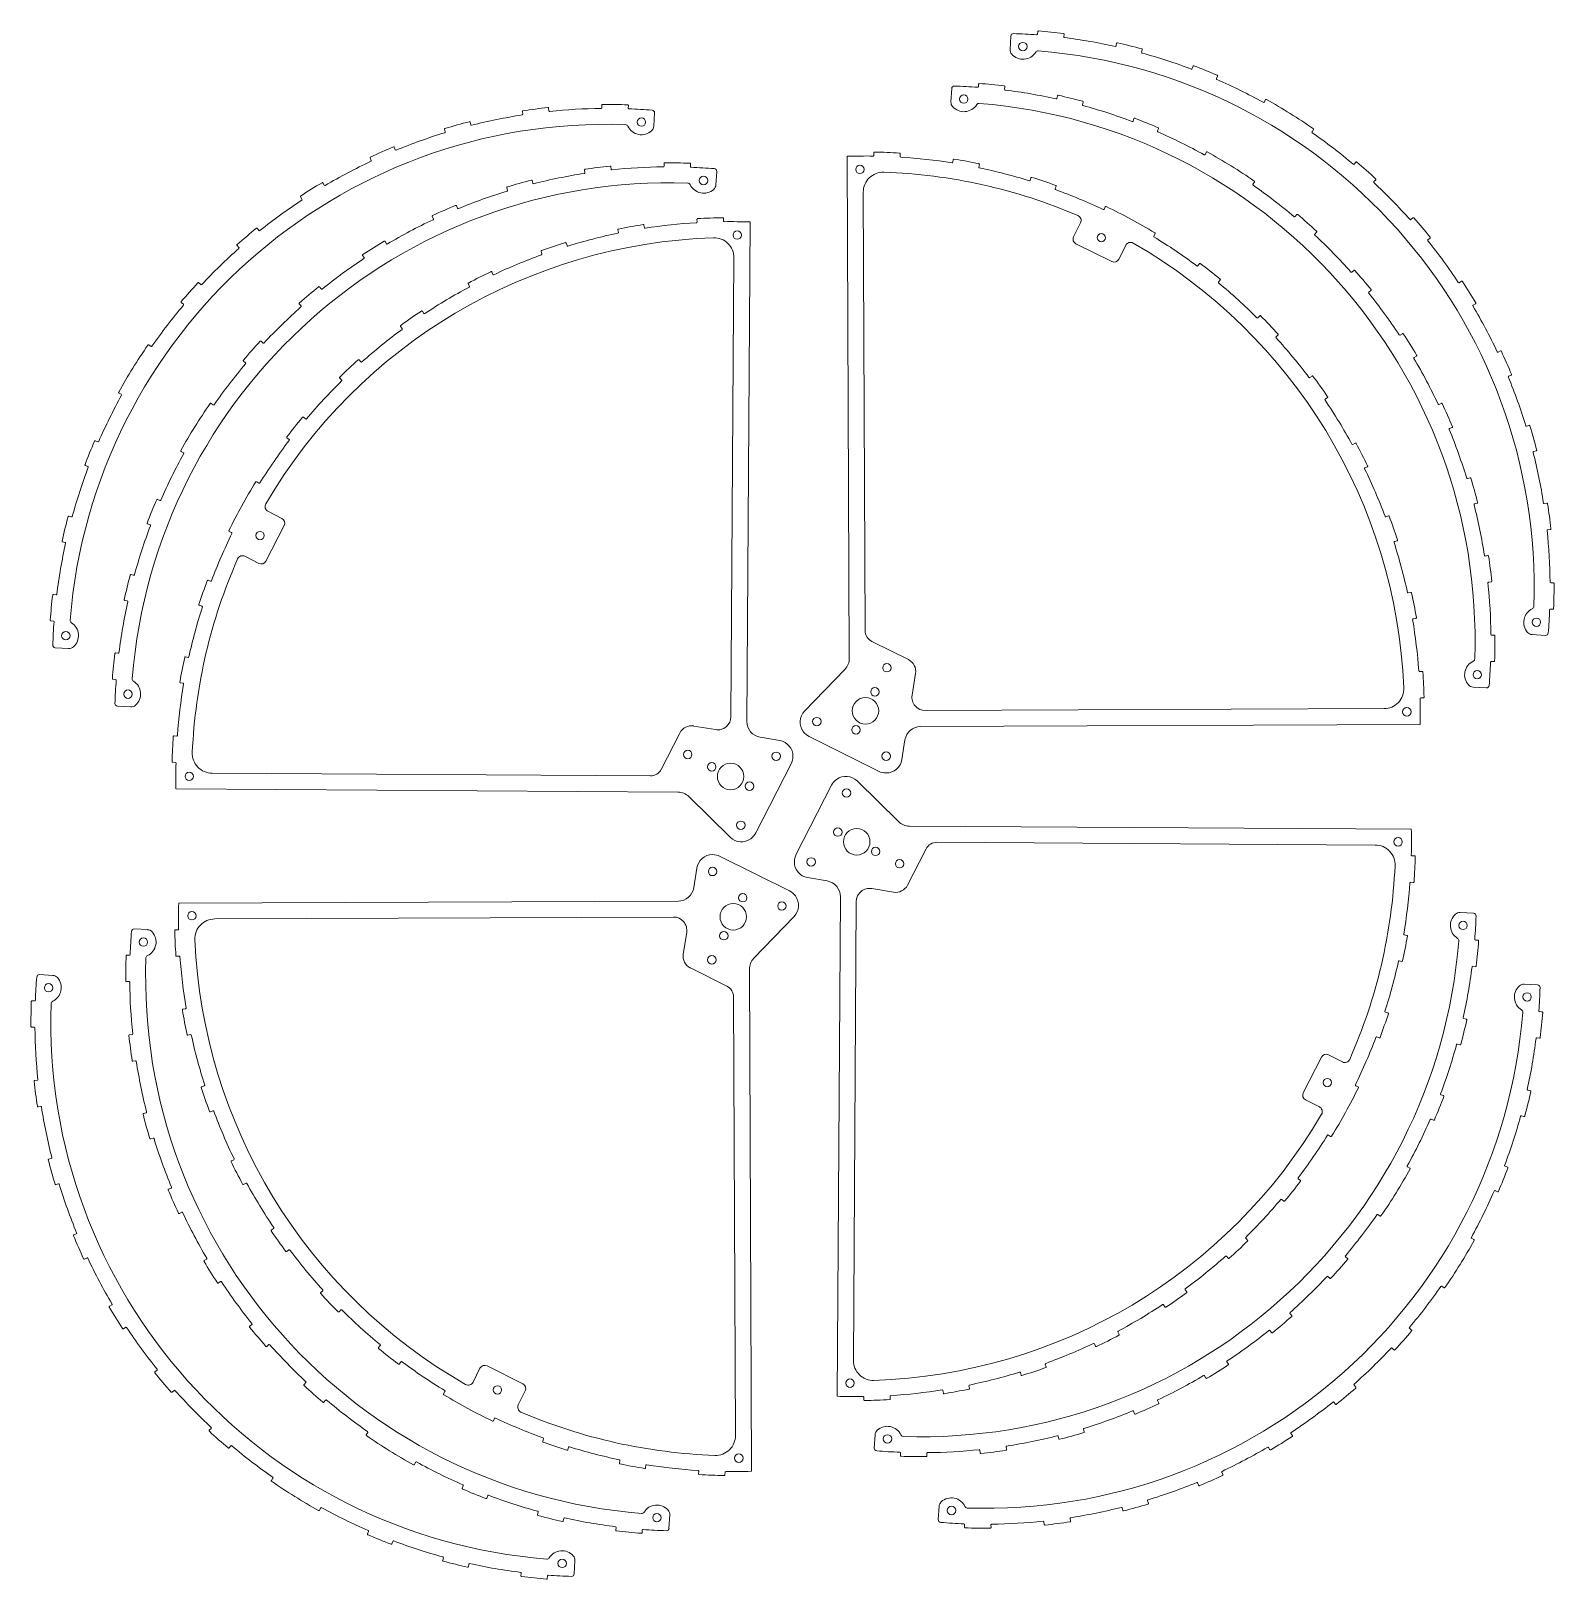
# Model space of a CAD drawing. Header units: millimetres. Extents: x 18 to 592, y 9 to 593.
import ezdxf

# ---------------------------------------------------------------- set-up
doc = ezdxf.new("R2010")
doc.units = ezdxf.units.MM

msp = doc.modelspace()

# ---------------------------------------------------------------- linework, layer by layer
at = {"color": 1, "linetype": 'Continuous', "lineweight": 0}
for p, q in [((387.48, 591.25), (387.19, 586.23)), ((397.62, 592.94), (397.54, 591.95)), ((407.43, 590.96), (407.55, 591.95)), ((427.38, 588.52), (427.16, 587.54)), ((436.81, 585.15), (437.07, 586.12)), ((456.21, 579.9), (455.85, 578.96)), ((375.34, 573.16), (375.26, 572.17)), ((385.15, 571.18), (385.27, 572.17)), ((465.06, 575.22), (465.46, 576.14)), ((365.2, 571.47), (364.91, 566.45)), ((405.1, 568.74), (404.88, 567.76)), ((414.53, 565.37), (414.79, 566.34)), ((483.51, 567.25), (483.03, 566.37)), ((203.29, 562.78), (203.44, 561.79)), ((213.3, 563.07), (213.19, 564.07)), ((233.28, 565.22), (233.29, 564.22)), ((243.23, 564.08), (243.27, 565.08)), ((252.86, 557.22), (253.14, 562.25)), ((173.95, 556.09), (174.24, 555.13)), ((183.82, 557.8), (183.57, 558.77)), ((433.93, 560.12), (433.57, 559.18)), ((442.78, 555.44), (443.18, 556.36)), ((501.08, 555.15), (501.65, 555.98)), ((155.39, 548.38), (155.01, 549.31)), ((145.87, 545.28), (146.29, 544.37)), ((256.72, 543.18), (256.73, 542.18)), ((266.67, 542.04), (266.71, 543.04)), ((325.8, 545.92), (326.59, 356.65)), ((335.82, 547.25), (335.8, 546.25)), ((345.73, 545.87), (345.8, 546.87)), ((365.79, 544.66), (365.64, 543.67)), ((375.41, 541.87), (375.62, 542.85)), ((461.23, 547.47), (460.75, 546.59)), ((517.61, 543.73), (516.96, 542.96)), ((226.73, 540.74), (226.88, 539.75)), ((236.74, 541.03), (236.63, 542.03)), ((276.3, 535.18), (276.59, 540.2)), ((395.09, 537.81), (394.8, 536.85)), ((524.39, 536.36), (525.08, 537.09)), ((128.6, 535), (128.09, 535.87)), ((197.39, 534.05), (197.68, 533.09)), ((207.26, 535.76), (207.01, 536.73)), ((331.85, 532.38), (332.55, 367.1)), ((404.22, 533.68), (404.56, 534.62)), ((478.8, 535.38), (479.37, 536.2)), ((119.62, 530.57), (120.17, 529.74)), ((178.83, 526.34), (178.45, 527.27)), ((423.12, 526.85), (422.69, 525.95)), ((169.31, 523.24), (169.74, 522.33)), ((249.3, 518.99), (249.15, 519.98)), ((269.15, 522.15), (269.21, 521.15)), ((279.14, 521.52), (279.13, 522.52)), ((287.96, 332.83), (289.15, 521.16)), ((411.16, 515.59), (413.78, 520.84)), ((495.33, 523.95), (494.68, 523.18)), ((539.13, 522.69), (538.38, 522.03)), ((103.98, 517.94), (103.36, 518.72)), ((152.04, 512.96), (151.53, 513.82)), ((239.32, 518.19), (239.52, 517.22)), ((441.39, 515.85), (441.91, 516.71)), ((502.11, 516.58), (502.8, 517.31)), ((544.79, 514.43), (545.57, 515.06)), ((95.73, 512.28), (96.39, 511.53)), ((143.06, 508.53), (143.61, 507.7)), ((210.36, 510.03), (210.7, 509.08)), ((220.13, 512.24), (219.83, 513.19)), ((425.52, 506.19), (412.05, 512.91)), ((430.83, 512.34), (428.21, 507.09)), ((192.21, 501.39), (191.78, 502.3)), ((281.97, 334.63), (283.06, 507.64)), ((458.59, 505.45), (457.99, 504.65)), ((516.85, 502.91), (516.1, 502.25)), ((82.06, 497.54), (81.33, 498.23)), ((127.43, 495.9), (126.8, 496.68)), ((182.86, 497.81), (183.33, 496.93)), ((465.81, 498.52), (466.45, 499.29)), ((557.42, 498.8), (556.59, 498.25)), ((74.69, 490.76), (75.46, 490.11)), ((522.51, 494.66), (523.29, 495.28)), ((561.85, 489.82), (562.71, 490.33)), ((119.17, 490.23), (119.83, 489.49)), ((166.13, 486.68), (165.58, 487.51)), ((481.35, 485.77), (480.64, 485.06)), ((157.39, 481.8), (157.98, 480.99)), ((535.14, 479.02), (534.31, 478.47)), ((63.26, 474.23), (62.44, 474.8)), ((105.5, 475.5), (104.77, 476.19)), ((487.51, 477.88), (488.25, 478.55)), ((98.14, 468.72), (98.9, 468.07)), ((142.41, 468.39), (141.75, 469.14)), ((539.58, 470.04), (540.44, 470.55)), ((572.13, 472.55), (571.22, 472.12)), ((134.45, 462.31), (135.15, 461.6)), ((501.07, 463.05), (500.27, 462.45)), ((575.23, 463.03), (576.16, 463.41)), ((51.17, 456.66), (52.05, 456.18)), ((86.71, 452.19), (85.89, 452.76)), ((506.04, 454.35), (506.87, 454.91)), ((549.85, 452.77), (548.94, 452.35)), ((121.55, 446.91), (120.78, 447.55)), ((552.95, 443.25), (553.88, 443.63)), ((582.94, 444.47), (581.98, 444.18)), ((43.2, 438.21), (42.28, 438.61)), ((114.54, 439.76), (115.33, 439.15)), ((74.61, 434.62), (75.49, 434.14)), ((517.35, 437.74), (516.47, 437.26)), ((584.65, 434.6), (585.62, 434.85)), ((38.52, 429.36), (39.46, 429)), ((521.03, 428.43), (521.93, 428.86)), ((103.96, 422.67), (103.11, 423.2)), ((560.66, 424.69), (559.7, 424.4)), ((66.64, 416.17), (65.73, 416.57)), ((562.37, 414.82), (563.34, 415.07)), ((589.63, 415.13), (588.64, 414.98)), ((33.27, 409.96), (32.3, 410.22)), ((107.35, 412.07), (112.58, 409.39)), ((529.86, 410.37), (528.92, 410.02)), ((61.97, 407.32), (62.9, 406.96)), ((92.77, 404.51), (93.67, 404.08)), ((113.45, 406.7), (106.59, 393.31)), ((589.92, 405.12), (590.92, 405.23)), ((29.9, 400.53), (30.88, 400.31)), ((532.17, 400.63), (533.12, 400.93)), ((103.9, 392.44), (98.68, 395.11)), ((567.35, 395.35), (566.36, 395.2)), ((56.71, 387.92), (55.74, 388.18)), ((85.74, 385.69), (84.8, 386.04)), ((567.64, 385.34), (568.64, 385.45)), ((27.46, 380.58), (26.47, 380.7)), ((538.33, 381.5), (537.35, 381.28)), ((592.07, 385.14), (591.07, 385.13)), ((53.34, 378.49), (54.32, 378.27)), ((81.52, 376.61), (82.47, 376.3)), ((590.93, 375.19), (591.93, 375.15)), ((25.48, 370.77), (26.47, 370.69)), ((539.23, 371.52), (540.22, 371.69)), ((335.09, 363.01), (348.85, 356.15)), ((569.79, 365.36), (568.79, 365.35)), ((584.07, 365.56), (589.09, 365.27)), ((27.17, 360.63), (32.19, 360.34)), ((50.9, 358.54), (49.91, 358.66)), ((77.25, 356.97), (76.27, 357.18)), ((324.91, 352.46), (309.73, 336.73)), ((351.56, 350.89), (350.26, 342.71)), ((542.6, 351.71), (541.6, 351.64)), ((568.65, 355.41), (569.65, 355.37)), ((48.92, 348.73), (49.91, 348.65)), ((74.36, 347.38), (75.35, 347.21)), ((561.8, 345.78), (566.82, 345.5)), ((50.62, 338.59), (55.64, 338.3)), ((542.07, 341.71), (543.07, 341.73)), ((355.22, 336.92), (528.23, 337.65)), ((72.94, 327.33), (71.94, 327.41)), ((255.67, 314.77), (262.68, 328.46)), ((267.97, 331.11), (276.14, 329.73)), ((300.35, 325.62), (292.96, 326.87)), ((311.5, 327.09), (337.64, 314.06)), ((353.48, 330.92), (541.81, 331.7)), ((346.4, 318.45), (347.58, 325.86)), ((71.45, 317.43), (72.45, 317.4)), ((291.35, 290.81), (304.65, 316.81)), ((86.28, 313.31), (251.56, 312.27)), ((345.09, 295.07), (329.52, 310.41)), ((72.69, 307.4), (261.94, 306.21)), ((266.12, 304.48), (281.69, 289.14)), ((319.86, 308.74), (306.55, 282.74)), ((538.52, 292.15), (349.26, 293.34)), ((524.92, 286.24), (359.64, 287.28)), ((304.02, 268.92), (277.87, 281.96)), ((355.53, 284.78), (348.52, 271.09)), ((539.75, 282.12), (538.75, 282.15)), ((269.11, 277.57), (267.94, 270.16)), ((310.85, 273.93), (318.25, 272.68)), ((343.24, 268.44), (335.07, 269.82)), ((538.27, 272.22), (539.26, 272.15)), ((262.04, 265.1), (73.71, 264.31)), ((323.24, 266.72), (322.06, 78.4)), ((329.23, 264.92), (328.14, 91.92)), ((260.3, 259.09), (87.29, 258.37)), ((290.61, 243.55), (305.78, 259.28)), ((561.98, 260.48), (556.96, 260.76)), ((62, 254.32), (56.98, 254.61)), ((73.45, 254.31), (72.45, 254.28)), ((263.96, 245.13), (265.26, 253.31)), ((536.84, 252.17), (535.85, 252.34)), ((563.67, 250.34), (562.68, 250.42)), ((55.14, 244.69), (54.14, 244.73)), ((72.92, 244.31), (73.92, 244.38)), ((280.43, 233), (266.66, 239.87)), ((289.72, 50.1), (288.93, 239.36)), ((533.96, 242.58), (534.93, 242.37)), ((561.69, 240.53), (562.68, 240.4)), ((26.25, 237.09), (21.23, 237.37)), ((54, 234.74), (55, 234.75)), ((586.12, 233.49), (581.1, 233.78)), ((283.66, 63.63), (282.97, 228.92)), ((19.39, 227.46), (18.39, 227.5)), ((76.29, 224.49), (75.3, 224.33)), ((529.69, 222.94), (528.73, 223.25)), ((587.82, 223.35), (586.82, 223.43)), ((18.25, 217.51), (19.25, 217.52)), ((559.25, 220.58), (558.27, 220.79)), ((56.15, 214.76), (55.16, 214.65)), ((77.19, 214.52), (78.17, 214.73)), ((525.46, 213.86), (526.4, 213.51)), ((555.88, 211.15), (556.85, 210.88)), ((585.83, 213.54), (586.83, 213.41)), ((56.44, 204.75), (57.43, 204.9)), ((497.75, 192.85), (504.61, 206.25)), ((507.3, 207.12), (512.53, 204.44)), ((20.4, 197.53), (19.41, 197.42)), ((83.35, 195.39), (82.39, 195.09)), ((518.44, 195.04), (517.54, 195.48)), ((583.4, 193.59), (582.42, 193.81)), ((20.69, 187.52), (21.68, 187.67)), ((503.85, 187.48), (498.62, 190.16)), ((550.63, 191.75), (549.69, 192.1)), ((61.42, 185.28), (60.45, 185.03)), ((85.66, 185.65), (86.6, 186)), ((545.95, 182.89), (546.87, 182.5)), ((580.03, 184.16), (580.99, 183.89)), ((63.14, 175.41), (64.09, 175.7)), ((507.25, 176.88), (508.1, 176.35)), ((25.67, 168.05), (24.7, 167.8)), ((94.48, 167.59), (93.58, 167.15)), ((537.98, 164.45), (537.1, 164.93)), ((574.77, 164.76), (573.84, 165.12)), ((27.39, 158.18), (28.35, 158.47)), ((98.16, 158.28), (99.04, 158.76)), ((496.67, 159.79), (495.87, 160.4)), ((70.84, 156.85), (69.92, 156.47)), ((489.66, 152.64), (490.42, 152)), ((570.1, 155.91), (571.01, 155.51)), ((73.95, 147.33), (74.85, 147.76)), ((525.89, 146.88), (526.71, 146.31)), ((109.47, 141.66), (108.64, 141.1)), ((35.09, 139.62), (34.17, 139.24)), ((476.75, 137.24), (476.05, 137.95)), ((562.13, 137.46), (561.25, 137.94)), ((38.2, 130.1), (39.1, 130.52)), ((84.22, 130.06), (83.36, 129.55)), ((114.44, 132.97), (115.24, 133.57)), ((468.79, 131.16), (469.46, 130.42)), ((514.46, 130.35), (513.69, 130.99)), ((507.09, 123.56), (507.82, 122.88)), ((88.65, 121.08), (89.49, 121.63)), ((128.01, 118.14), (127.27, 117.47)), ((453.82, 117.76), (453.23, 118.56)), ((550.03, 119.89), (550.85, 119.32)), ((48.47, 112.83), (47.61, 112.32)), ((134.17, 110.24), (134.87, 110.95)), ((445.07, 112.88), (445.63, 112.04)), ((101.28, 105.45), (100.5, 104.82)), ((493.42, 108.83), (492.76, 109.58)), ((52.9, 103.85), (53.74, 104.4)), ((428.34, 101.74), (427.87, 102.63)), ((485.16, 103.16), (485.79, 102.39)), ((538.6, 103.36), (537.84, 104.01)), ((106.95, 97.19), (107.7, 97.85)), ((149.7, 97.5), (149.07, 96.73)), ((418.99, 98.16), (419.42, 97.26)), ((531.24, 96.57), (531.97, 95.89)), ((65.53, 88.21), (64.75, 87.59)), ((156.93, 90.56), (157.53, 91.36)), ((184.69, 83.67), (187.31, 88.93)), ((189.99, 89.82), (203.46, 83.11)), ((400.84, 89.53), (400.5, 90.47)), ((469.53, 90.53), (468.98, 91.37)), ((121.68, 83.52), (121, 82.79)), ((371.88, 81.36), (371.68, 82.34)), ((391.08, 87.31), (391.37, 86.36)), ((460.55, 86.1), (461.06, 85.24)), ((517.57, 81.84), (516.91, 82.59)), ((71.2, 79.96), (71.95, 80.62)), ((128.47, 76.16), (129.11, 76.92)), ((174.12, 80.16), (173.61, 79.31)), ((204.36, 80.43), (201.74, 75.17)), ((332.06, 78.03), (332.07, 77.03)), ((342.05, 77.4), (341.99, 78.4)), ((361.9, 80.56), (362.06, 79.57)), ((443.28, 75.83), (442.86, 76.73)), ((509.31, 76.18), (509.94, 75.4)), ((192.4, 69.17), (192.83, 70.07)), ((433.76, 72.72), (434.14, 71.8)), ((85.93, 66.29), (85.25, 65.56)), ((145, 64.73), (144.43, 63.9)), ((415.2, 65.02), (414.91, 65.98)), ((493.68, 63.55), (493.13, 64.38)), ((92.72, 58.92), (93.36, 59.69)), ((211.3, 62.34), (210.96, 61.4)), ((220.42, 58.21), (220.72, 59.16)), ((336.29, 63.88), (336.01, 58.86)), ((385.86, 58.33), (385.71, 59.31)), ((405.33, 63.3), (405.58, 62.33)), ((484.7, 59.11), (485.21, 58.25)), ((162.56, 52.63), (163.05, 53.51)), ((240.1, 54.15), (239.9, 53.17)), ((345.92, 57.02), (345.88, 56.02)), ((355.87, 55.88), (355.86, 56.88)), ((375.85, 58.03), (375.96, 57.04)), ((109.25, 47.49), (108.68, 46.67)), ((249.72, 51.36), (249.88, 52.35)), ((269.78, 50.15), (269.72, 49.15)), ((279.7, 48.76), (279.72, 49.76)), ((467.43, 48.84), (467, 49.75)), ((181.01, 44.66), (180.61, 43.75)), ((189.87, 39.99), (190.22, 40.92)), ((457.91, 45.74), (458.29, 44.81)), ((126.81, 35.4), (127.3, 36.28)), ((360.44, 36.89), (360.15, 31.87)), ((429.48, 36.32), (429.73, 35.35)), ((439.35, 38.03), (439.05, 38.99)), ((209.26, 34.73), (209, 33.76)), ((218.69, 31.36), (218.91, 32.34)), ((258.59, 28.63), (258.88, 33.65)), ((370.07, 30.04), (370.03, 29.04)), ((380.02, 28.9), (380.01, 29.9)), ((400, 31.05), (400.1, 30.05)), ((410.01, 31.34), (409.86, 32.33)), ((145.26, 27.43), (144.86, 26.51)), ((154.12, 22.75), (154.47, 23.69)), ((238.64, 28.92), (238.52, 27.93)), ((248.46, 26.94), (248.53, 27.93)), ((173.51, 17.5), (173.25, 16.53)), ((182.95, 14.13), (183.16, 15.11)), ((202.89, 11.69), (202.77, 10.7)), ((222.85, 11.4), (223.13, 16.42)), ((212.71, 9.71), (212.79, 10.7))]:
    msp.add_line(p, q, dxfattribs=at)
for centre, radius in [((392.02, 587.27), 1.59), ((369.74, 567.5), 1.59), ((248.18, 558.82), 1.59), ((271.62, 536.78), 1.59), ((330.58, 540.97), 1.59), ((284.35, 516.22), 1.59), ((421.62, 515.23), 1.59), ((104.37, 402.9), 1.59), ((585.67, 370.24), 1.59), ((31.14, 365.17), 1.59), ((340.78, 353.08), 1.59), ((563.39, 350.46), 1.59), ((54.59, 343.13), 1.59), ((336.24, 343.99), 1.59), ((332.67, 336.83), 5), ((314.33, 332.78), 1.59), ((536.83, 336.45), 1.59), ((329.1, 329.67), 1.59), ((265.67, 320.36), 1.59), ((299, 319.71), 1.59), ((340.47, 319.74), 1.59), ((274.71, 315.73), 1.59), ((281.83, 312.08), 5), ((77.68, 312.13), 1.59), ((288.95, 308.44), 1.59), ((325.51, 305.85), 1.59), ((285.69, 293.7), 1.59), ((322.25, 291.11), 1.59), ((329.37, 287.47), 5), ((533.53, 287.42), 1.59), ((312.21, 279.85), 1.59), ((336.49, 283.82), 1.59), ((345.54, 279.19), 1.59), ((275.04, 276.27), 1.59), ((282.84, 259.19), 5), ((286.41, 266.35), 1.59), ((301.18, 263.24), 1.59), ((78.69, 259.57), 1.59), ((558.01, 255.93), 1.59), ((60.41, 249.64), 1.59), ((279.27, 252.03), 1.59), ((274.74, 242.94), 1.59), ((24.66, 232.41), 1.59), ((582.15, 228.95), 1.59), ((506.84, 196.65), 1.59), ((193.89, 80.78), 1.59), ((326.85, 83.33), 1.59), ((340.97, 62.29), 1.59), ((284.94, 55.05), 1.59), ((365.12, 35.3), 1.59), ((254.05, 32.61), 1.59), ((218.3, 15.37), 1.59)]:
    msp.add_circle(centre, radius, dxfattribs=at)
for centre, radius, start, end in [((388.48, 591.19), 1, 88.11611, 176.74), ((381.63, 383.1), 209.2, 85.71283, 88.11611), ((397.29, 591.97), 0.25, 265.71283, 355.64444), ((397.86, 592.92), 0.25, 85.57638, 175.64444), ((381.63, 383.1), 210.7, 82.99294, 85.57638), ((407.31, 591.98), 0.25, 352.92488, 82.99294), ((407.68, 590.93), 0.25, 172.92488, 262.85649), ((381.63, 383.1), 209.2, 77.51357, 82.85649), ((389.69, 586.08), 2.5, 176.74, 221.74), ((392.08, 588.21), 5.7, 221.74, 327.9843), ((397.76, 584.66), 1, 85.42674, 147.9843), ((381.63, 383.1), 203.2, 358.05326, 85.42674), ((426.92, 587.6), 0.25, 257.51357, 347.44519), ((427.62, 588.46), 0.25, 77.37712, 167.44519), ((381.63, 383.1), 210.7, 74.79369, 77.37712), ((437.05, 585.09), 0.25, 164.72562, 254.65724), ((436.83, 586.18), 0.25, 344.72562, 74.79369), ((381.63, 383.1), 209.2, 69.31432, 74.65724), ((455.62, 579.05), 0.25, 249.31432, 339.24593), ((456.44, 579.81), 0.25, 69.17786, 159.24593), ((381.63, 383.1), 210.7, 66.59443, 69.17786), ((366.2, 571.41), 1, 88.11611, 176.74), ((359.35, 363.32), 209.2, 85.71283, 88.11611), ((375.01, 572.19), 0.25, 265.71283, 355.64444), ((375.59, 573.15), 0.25, 85.57638, 175.64444), ((359.35, 363.32), 210.7, 82.99294, 85.57638), ((385.03, 572.2), 0.25, 352.92488, 82.99294), ((465.29, 575.12), 0.25, 156.52637, 246.45798), ((381.63, 383.1), 209.2, 61.11506, 66.45798), ((465.23, 576.23), 0.25, 336.52637, 66.59443), ((367.41, 566.3), 2.5, 176.74, 221.74), ((385.4, 571.15), 0.25, 172.92488, 262.85649), ((359.35, 363.32), 209.2, 77.51357, 82.85649), ((404.64, 567.82), 0.25, 257.51357, 347.44519), ((405.34, 568.69), 0.25, 77.37712, 167.44519), ((359.35, 363.32), 210.7, 74.79369, 77.37712), ((414.55, 566.4), 0.25, 344.72562, 74.79369), ((482.81, 566.49), 0.25, 241.11506, 331.04667), ((483.73, 567.13), 0.25, 60.97861, 151.04667), ((381.63, 383.1), 210.7, 55.29842, 60.97861), ((235.32, 354.78), 209.2, 98.82276, 104.16568), ((203.19, 561.75), 0.25, 278.82276, 8.75438), ((203.53, 562.82), 0.25, 98.68631, 188.75438), ((235.32, 354.78), 210.7, 96.10288, 98.68631), ((212.94, 564.04), 0.25, 6.03481, 96.10288), ((213.55, 563.1), 0.25, 186.03481, 275.96643), ((235.32, 354.78), 209.2, 90.62351, 95.96643), ((233.04, 564.22), 0.25, 270.62351, 0.55512), ((233.53, 565.23), 0.25, 90.48706, 180.55512), ((235.32, 354.78), 210.7, 87.90362, 90.48706), ((243.02, 565.09), 0.25, 357.83556, 87.90362), ((243.48, 564.07), 0.25, 177.83556, 267.76717), ((235.32, 354.78), 209.2, 85.36389, 87.76717), ((252.15, 562.3), 1, 356.74, 85.36389), ((369.8, 568.43), 5.7, 221.74, 327.9843), ((375.48, 564.88), 1, 85.42674, 147.9843), ((359.35, 363.32), 203.2, 358.05326, 85.42674), ((414.77, 565.31), 0.25, 164.72562, 254.65724), ((359.35, 363.32), 209.2, 69.31432, 74.65724), ((235.32, 354.78), 203.2, 88.05326, 175.42674), ((235.32, 354.78), 209.2, 107.02202, 112.36494), ((174.19, 556.16), 0.25, 106.88557, 196.95363), ((174, 555.06), 0.25, 287.02202, 16.95363), ((235.32, 354.78), 210.7, 104.30214, 106.88557), ((183.33, 558.71), 0.25, 14.23407, 104.30214), ((184.06, 557.86), 0.25, 194.23407, 284.16568), ((242.19, 556.87), 1, 25.4957, 88.05326), ((248.23, 559.75), 5.7, 205.4957, 311.74), ((250.36, 557.37), 2.5, 311.74, 356.74), ((433.34, 559.27), 0.25, 249.31432, 339.24593), ((434.16, 560.03), 0.25, 69.17786, 159.24593), ((359.35, 363.32), 210.7, 66.59443, 69.17786), ((443.01, 555.34), 0.25, 156.52637, 246.45798), ((359.35, 363.32), 209.2, 61.11506, 66.45798), ((442.95, 556.46), 0.25, 336.52637, 66.59443), ((501.28, 555.01), 0.25, 145.23036, 235.16197), ((381.63, 383.1), 209.2, 49.81905, 55.16197), ((501.44, 556.12), 0.25, 325.23036, 55.29842), ((235.32, 354.78), 210.7, 112.50139, 115.08483), ((154.78, 549.21), 0.25, 22.43333, 112.50139), ((235.32, 354.78), 209.2, 115.22128, 120.5642), ((146.1, 545.38), 0.25, 115.08483, 205.15289), ((146.07, 544.27), 0.25, 295.22128, 25.15289), ((155.62, 548.48), 0.25, 202.43333, 292.36494), ((256.97, 543.18), 0.25, 90.48706, 180.55512), ((258.76, 332.74), 210.7, 87.90362, 90.48706), ((266.46, 543.05), 0.25, 357.83556, 87.90362), ((332.67, 336.83), 209.2, 89.21283, 91.88351), ((335.55, 546.26), 0.25, 269.21283, 359.14444), ((336.07, 547.25), 0.25, 89.07638, 179.14444), ((332.67, 336.83), 210.7, 86.49294, 89.07638), ((345.55, 546.88), 0.25, 356.42488, 86.49294), ((345.98, 545.85), 0.25, 176.42488, 266.35649), ((332.67, 336.83), 209.2, 81.01357, 86.35649), ((365.39, 543.71), 0.25, 261.01357, 350.94519), ((366.04, 544.62), 0.25, 80.87712, 170.94519), ((332.67, 336.83), 210.7, 78.29369, 80.87712), ((375.37, 542.9), 0.25, 348.22562, 78.29369), ((460.53, 546.71), 0.25, 241.11506, 331.04667), ((461.45, 547.35), 0.25, 60.97861, 151.04667), ((359.35, 363.32), 210.7, 55.29842, 60.97861), ((516.77, 543.12), 0.25, 229.81905, 319.75066), ((517.8, 543.56), 0.25, 49.6826, 139.75066), ((381.63, 383.1), 210.7, 47.09917, 49.6826), ((258.76, 332.74), 209.2, 98.82276, 104.16568), ((226.63, 539.71), 0.25, 278.82276, 8.75438), ((226.98, 540.78), 0.25, 98.68631, 188.75438), ((258.76, 332.74), 210.7, 96.10288, 98.68631), ((236.39, 542), 0.25, 6.03481, 96.10288), ((236.99, 541.06), 0.25, 186.03481, 275.96643), ((258.76, 332.74), 209.2, 90.62351, 95.96643), ((256.48, 542.18), 0.25, 270.62351, 0.55512), ((266.92, 542.03), 0.25, 177.83556, 267.76717), ((258.76, 332.74), 209.2, 85.36389, 87.76717), ((275.59, 540.26), 1, 356.74, 85.36389), ((339.35, 532.41), 7.5, 88.04366, 180.24), ((332.67, 336.83), 203.2, 66.78377, 88.04366), ((375.66, 541.82), 0.25, 168.22562, 258.15724), ((332.67, 336.83), 209.2, 72.81432, 78.15724), ((395.33, 537.73), 0.25, 72.67786, 162.74593), ((332.67, 336.83), 210.7, 70.09443, 72.67786), ((524.89, 537.26), 0.25, 317.0311, 47.09917), ((258.76, 332.74), 203.2, 88.05326, 175.42674), ((235.32, 354.78), 210.7, 120.70065, 123.28409), ((127.87, 535.74), 0.25, 30.63259, 120.70065), ((128.81, 535.13), 0.25, 210.63259, 300.5642), ((258.76, 332.74), 209.2, 107.02202, 112.36494), ((197.63, 534.12), 0.25, 106.88557, 196.95363), ((197.45, 533.02), 0.25, 287.02202, 16.95363), ((258.76, 332.74), 210.7, 104.30214, 106.88557), ((206.77, 536.67), 0.25, 14.23407, 104.30214), ((207.5, 535.82), 0.25, 194.23407, 284.16568), ((265.63, 534.83), 1, 25.4957, 88.05326), ((271.67, 537.71), 5.7, 205.4957, 311.74), ((273.8, 535.33), 2.5, 311.74, 356.74), ((394.56, 536.93), 0.25, 252.81432, 342.74593), ((404.45, 533.59), 0.25, 160.02637, 249.95798), ((332.67, 336.83), 209.2, 64.61506, 69.95798), ((404.33, 534.7), 0.25, 340.02637, 70.09443), ((479, 535.23), 0.25, 145.23036, 235.16197), ((359.35, 363.32), 209.2, 49.81905, 55.16197), ((479.16, 536.34), 0.25, 325.23036, 55.29842), ((524.58, 536.19), 0.25, 137.0311, 226.96271), ((381.63, 383.1), 209.2, 41.61979, 46.96271), ((235.32, 354.78), 209.2, 123.42054, 128.76346), ((119.82, 530.71), 0.25, 123.28409, 213.35215), ((119.96, 529.6), 0.25, 303.42054, 33.35215), ((258.76, 332.74), 210.7, 112.50139, 115.08483), ((178.22, 527.17), 0.25, 22.43333, 112.50139), ((179.06, 526.44), 0.25, 202.43333, 292.36494), ((422.46, 526.06), 0.25, 244.61506, 334.54667), ((423.35, 526.74), 0.25, 64.47861, 154.54667), ((332.67, 336.83), 210.7, 58.79842, 64.47861), ((258.76, 332.74), 209.2, 115.22128, 120.5642), ((169.54, 523.34), 0.25, 115.08483, 205.15289), ((169.51, 522.23), 0.25, 295.22128, 25.15289), ((281.83, 312.08), 210.7, 99.00288, 101.58631), ((248.9, 519.94), 0.25, 8.93481, 99.00288), ((281.83, 312.08), 209.2, 93.52351, 98.86643), ((268.96, 521.14), 0.25, 273.52351, 3.45512), ((269.4, 522.17), 0.25, 93.38706, 183.45512), ((281.83, 312.08), 210.7, 90.80362, 93.38706), ((278.88, 522.51), 0.25, 0.73556, 90.80362), ((279.39, 521.52), 0.25, 180.73556, 270.66717), ((281.83, 312.08), 209.2, 87.99649, 90.66717), ((411.99, 521.74), 2, 333.5, 66.78377), ((494.49, 523.34), 0.25, 229.81905, 319.75066), ((495.52, 523.78), 0.25, 49.6826, 139.75066), ((359.35, 363.32), 210.7, 47.09917, 49.6826), ((538.21, 522.21), 0.25, 221.61979, 311.55141), ((539.29, 522.5), 0.25, 41.48334, 131.55141), ((381.63, 383.1), 210.7, 38.89991, 41.48334), ((235.32, 354.78), 210.7, 128.89991, 131.48334), ((103.16, 518.56), 0.25, 38.83184, 128.89991), ((104.18, 518.1), 0.25, 218.83184, 308.76346), ((281.83, 312.08), 203.2, 91.83634, 149.61623), ((258.76, 332.74), 210.7, 120.70065, 123.28409), ((151.31, 513.7), 0.25, 30.63259, 120.70065), ((281.83, 312.08), 209.2, 101.72276, 107.06568), ((239.57, 518.25), 0.25, 101.58631, 191.65438), ((239.28, 517.17), 0.25, 281.72276, 11.65438), ((249.55, 519.03), 0.25, 188.93481, 278.86643), ((275.56, 507.68), 7.5, 359.64, 91.83634), ((412.95, 514.7), 2, 153.5, 243.5), ((441.61, 515.72), 0.25, 148.73036, 238.66197), ((332.67, 336.83), 209.2, 53.31905, 58.66197), ((441.7, 516.84), 0.25, 328.73036, 58.79842), ((502.3, 516.41), 0.25, 137.0311, 226.96271), ((359.35, 363.32), 209.2, 41.61979, 46.96271), ((502.61, 517.48), 0.25, 317.0311, 47.09917), ((544.95, 514.24), 0.25, 128.83184, 218.76346), ((381.63, 383.1), 209.2, 33.42054, 38.76346), ((545.41, 515.26), 0.25, 308.83184, 38.89991), ((235.32, 354.78), 209.2, 131.61979, 136.96271), ((95.91, 512.44), 0.25, 131.48334, 221.55141), ((96.2, 511.36), 0.25, 311.61979, 41.55141), ((143.27, 508.67), 0.25, 123.28409, 213.35215), ((152.25, 513.09), 0.25, 210.63259, 300.5642), ((281.83, 312.08), 209.2, 109.92202, 115.26494), ((210.6, 510.11), 0.25, 109.78557, 199.85363), ((281.83, 312.08), 210.7, 107.20214, 109.78557), ((210.46, 509), 0.25, 289.92202, 19.85363), ((219.59, 513.12), 0.25, 17.13407, 107.20214), ((220.37, 512.31), 0.25, 197.13407, 287.06568), ((432.61, 511.45), 2, 60.21623, 153.5), ((332.67, 336.83), 203.2, 2.43634, 60.21623), ((258.76, 332.74), 209.2, 123.42054, 128.76346), ((143.4, 507.56), 0.25, 303.42054, 33.35215), ((281.83, 312.08), 210.7, 115.40139, 117.98483), ((191.56, 502.19), 0.25, 25.33333, 115.40139), ((426.42, 507.98), 2, 243.5, 333.5), ((457.79, 504.8), 0.25, 233.31905, 323.25066), ((458.79, 505.3), 0.25, 53.1826, 143.25066), ((332.67, 336.83), 210.7, 50.59917, 53.1826), ((515.93, 502.44), 0.25, 221.61979, 311.55141), ((517.01, 502.72), 0.25, 41.48334, 131.55141), ((359.35, 363.32), 210.7, 38.89991, 41.48334), ((235.32, 354.78), 210.7, 137.09917, 139.6826), ((81.16, 498.04), 0.25, 47.0311, 137.09917), ((82.23, 497.73), 0.25, 227.0311, 316.96271), ((258.76, 332.74), 210.7, 128.89991, 131.48334), ((126.61, 496.52), 0.25, 38.83184, 128.89991), ((281.83, 312.08), 209.2, 118.12128, 123.4642), ((183.08, 497.93), 0.25, 117.98483, 208.05289), ((183.11, 496.81), 0.25, 298.12128, 28.05289), ((192.44, 501.5), 0.25, 205.33333, 295.26494), ((466, 498.36), 0.25, 140.5311, 230.46271), ((332.67, 336.83), 209.2, 45.11979, 50.46271), ((466.25, 499.45), 0.25, 320.5311, 50.59917), ((556.45, 498.46), 0.25, 213.42054, 303.35215), ((557.56, 498.59), 0.25, 33.28409, 123.35215), ((381.63, 383.1), 210.7, 30.70065, 33.28409), ((74.86, 490.95), 0.25, 139.6826, 229.75066), ((119.36, 490.4), 0.25, 131.48334, 221.55141), ((127.62, 496.06), 0.25, 218.83184, 308.76346), ((522.67, 494.46), 0.25, 128.83184, 218.76346), ((359.35, 363.32), 209.2, 33.42054, 38.76346), ((523.14, 495.48), 0.25, 308.83184, 38.89991), ((562.59, 490.55), 0.25, 300.63259, 30.70065), ((235.32, 354.78), 209.2, 139.81905, 145.16197), ((75.3, 489.92), 0.25, 319.81905, 49.75066), ((258.76, 332.74), 209.2, 131.61979, 136.96271), ((119.65, 489.32), 0.25, 311.61979, 41.55141), ((281.83, 312.08), 210.7, 123.60065, 126.18409), ((165.37, 487.37), 0.25, 33.53259, 123.60065), ((166.34, 486.81), 0.25, 213.53259, 303.4642), ((480.47, 485.24), 0.25, 225.11979, 315.05141), ((481.53, 485.6), 0.25, 44.98334, 135.05141), ((332.67, 336.83), 210.7, 42.39991, 44.98334), ((561.98, 489.61), 0.25, 120.63259, 210.5642), ((381.63, 383.1), 209.2, 25.22128, 30.5642), ((281.83, 312.08), 209.2, 126.32054, 131.66346), ((157.59, 481.94), 0.25, 126.18409, 216.25215), ((157.77, 480.84), 0.25, 306.32054, 36.25215), ((488.08, 478.73), 0.25, 312.33184, 42.39991), ((535.28, 478.82), 0.25, 33.28409, 123.35215), ((359.35, 363.32), 210.7, 30.70065, 33.28409), ((235.32, 354.78), 210.7, 145.29842, 150.97861), ((62.3, 474.59), 0.25, 55.23036, 145.29842), ((63.41, 474.43), 0.25, 235.23036, 325.16197), ((258.76, 332.74), 210.7, 137.09917, 139.6826), ((104.6, 476), 0.25, 47.0311, 137.09917), ((105.67, 475.69), 0.25, 227.0311, 316.96271), ((487.68, 477.69), 0.25, 132.33184, 222.26346), ((332.67, 336.83), 209.2, 36.92054, 42.26346), ((534.17, 478.68), 0.25, 213.42054, 303.35215), ((258.76, 332.74), 209.2, 139.81905, 145.16197), ((98.3, 468.91), 0.25, 139.6826, 229.75066), ((98.74, 467.88), 0.25, 319.81905, 49.75066), ((281.83, 312.08), 210.7, 131.79991, 134.38334), ((141.56, 468.97), 0.25, 41.73184, 131.79991), ((142.6, 468.56), 0.25, 221.73184, 311.66346), ((539.7, 469.83), 0.25, 120.63259, 210.5642), ((359.35, 363.32), 209.2, 25.22128, 30.5642), ((540.31, 470.77), 0.25, 300.63259, 30.70065), ((571.12, 472.35), 0.25, 205.22128, 295.15289), ((572.23, 472.32), 0.25, 25.08483, 115.15289), ((381.63, 383.1), 210.7, 22.50139, 25.08483), ((281.83, 312.08), 209.2, 134.51979, 139.86271), ((134.63, 462.49), 0.25, 134.38334, 224.45141), ((134.98, 461.42), 0.25, 314.51979, 44.45141), ((500.12, 462.65), 0.25, 216.92054, 306.85215), ((501.22, 462.85), 0.25, 36.78409, 126.85215), ((332.67, 336.83), 210.7, 34.20065, 36.78409), ((575.33, 462.8), 0.25, 112.43333, 202.36494), ((381.63, 383.1), 209.2, 17.02202, 22.36494), ((576.06, 463.64), 0.25, 292.43333, 22.50139), ((235.32, 354.78), 209.2, 151.11506, 156.45798), ((51.29, 456.88), 0.25, 150.97861, 241.04667), ((51.92, 455.96), 0.25, 331.11506, 61.04667), ((258.76, 332.74), 210.7, 145.29842, 150.97861), ((85.74, 452.55), 0.25, 55.23036, 145.29842), ((86.85, 452.39), 0.25, 235.23036, 325.16197), ((506.18, 454.15), 0.25, 124.13259, 214.0642), ((332.67, 336.83), 209.2, 28.72128, 34.0642), ((506.73, 455.12), 0.25, 304.13259, 34.20065), ((548.84, 452.57), 0.25, 205.22128, 295.15289), ((549.95, 452.54), 0.25, 25.08483, 115.15289), ((359.35, 363.32), 210.7, 22.50139, 25.08483), ((281.83, 312.08), 210.7, 139.99917, 142.5826), ((120.62, 447.36), 0.25, 49.9311, 139.99917), ((121.71, 447.1), 0.25, 229.9311, 319.86271), ((553.78, 443.86), 0.25, 292.43333, 22.50139), ((581.91, 444.42), 0.25, 197.02202, 286.95363), ((583.01, 444.23), 0.25, 16.88557, 106.95363), ((381.63, 383.1), 210.7, 14.30214, 16.88557), ((235.32, 354.78), 210.7, 156.59443, 159.17786), ((42.18, 438.38), 0.25, 66.52637, 156.59443), ((43.3, 438.44), 0.25, 246.52637, 336.45798), ((281.83, 312.08), 209.2, 142.71905, 148.06197), ((114.69, 439.96), 0.25, 142.5826, 232.65066), ((115.18, 438.95), 0.25, 322.71905, 52.65066), ((553.05, 443.02), 0.25, 112.43333, 202.36494), ((359.35, 363.32), 209.2, 17.02202, 22.36494), ((258.76, 332.74), 209.2, 151.11506, 156.45798), ((74.73, 434.84), 0.25, 150.97861, 241.04667), ((75.37, 433.92), 0.25, 331.11506, 61.04667), ((516.35, 437.48), 0.25, 208.72128, 298.65289), ((517.47, 437.52), 0.25, 28.58483, 118.65289), ((332.67, 336.83), 210.7, 26.00139, 28.58483), ((584.71, 434.36), 0.25, 104.23407, 194.16568), ((381.63, 383.1), 209.2, 8.82276, 14.16568), ((585.56, 435.09), 0.25, 284.23407, 14.30214), ((235.32, 354.78), 209.2, 159.31432, 164.65724), ((38.61, 429.59), 0.25, 159.17786, 249.24593), ((39.37, 428.77), 0.25, 339.31432, 69.24593), ((521.14, 428.2), 0.25, 115.93333, 205.86494), ((332.67, 336.83), 209.2, 20.52202, 25.86494), ((521.82, 429.09), 0.25, 295.93333, 26.00139), ((281.83, 312.08), 210.7, 148.19842, 153.87861), ((102.98, 422.99), 0.25, 58.13036, 148.19842), ((104.09, 422.88), 0.25, 238.13036, 328.06197), ((559.63, 424.64), 0.25, 197.02202, 286.95363), ((560.73, 424.45), 0.25, 16.88557, 106.95363), ((359.35, 363.32), 210.7, 14.30214, 16.88557), ((258.76, 332.74), 210.7, 156.59443, 159.17786), ((65.63, 416.34), 0.25, 66.52637, 156.59443), ((66.74, 416.4), 0.25, 246.52637, 336.45798), ((108.27, 413.85), 2, 149.61623, 242.9), ((562.43, 414.58), 0.25, 104.23407, 194.16568), ((359.35, 363.32), 209.2, 8.82276, 14.16568), ((563.28, 415.31), 0.25, 284.23407, 14.30214), ((588.6, 415.23), 0.25, 188.82276, 278.75438), ((589.67, 414.88), 0.25, 8.68631, 98.75438), ((381.63, 383.1), 210.7, 6.10288, 8.68631), ((235.32, 354.78), 210.7, 164.79369, 167.37712), ((32.24, 409.98), 0.25, 74.72562, 164.79369), ((33.33, 410.2), 0.25, 254.72562, 344.65724), ((111.67, 407.61), 2, 332.9, 62.9), ((528.83, 410.25), 0.25, 200.52202, 290.45363), ((529.94, 410.14), 0.25, 20.38557, 110.45363), ((332.67, 336.83), 210.7, 17.80214, 20.38557), ((258.76, 332.74), 209.2, 159.31432, 164.65724), ((62.05, 407.55), 0.25, 159.17786, 249.24593), ((62.81, 406.73), 0.25, 339.31432, 69.24593), ((281.83, 312.08), 209.2, 154.01506, 159.35798), ((92.88, 404.74), 0.25, 153.87861, 243.94667), ((93.56, 403.85), 0.25, 334.01506, 63.94667), ((589.95, 404.87), 0.25, 96.03481, 185.96643), ((381.63, 383.1), 209.2, 0.62351, 5.96643), ((590.89, 405.48), 0.25, 276.03481, 6.10288), ((235.32, 354.78), 209.2, 167.51357, 172.85649), ((29.95, 400.77), 0.25, 167.37712, 257.44519), ((30.82, 400.07), 0.25, 347.51357, 77.44519), ((532.25, 400.39), 0.25, 107.73407, 197.66568), ((332.67, 336.83), 209.2, 12.32276, 17.66568), ((533.05, 401.17), 0.25, 287.73407, 17.80214), ((281.83, 312.08), 203.2, 156.18377, 177.44366), ((97.77, 393.33), 2, 62.9, 156.18377), ((104.81, 394.22), 2, 242.9, 332.9), ((566.33, 395.45), 0.25, 188.82276, 278.75438), ((567.39, 395.11), 0.25, 8.68631, 98.75438), ((359.35, 363.32), 210.7, 6.10288, 8.68631), ((258.76, 332.74), 210.7, 164.79369, 167.37712), ((55.68, 387.94), 0.25, 74.72562, 164.79369), ((56.77, 388.16), 0.25, 254.72562, 344.65724), ((281.83, 312.08), 210.7, 159.49443, 162.07786), ((84.72, 385.8), 0.25, 69.42637, 159.49443), ((85.83, 385.92), 0.25, 249.42637, 339.35798), ((567.67, 385.09), 0.25, 96.03481, 185.96643), ((568.61, 385.7), 0.25, 276.03481, 6.10288), ((591.07, 385.38), 0.25, 180.62351, 270.55512), ((235.32, 354.78), 210.7, 172.99294, 175.57638), ((26.44, 380.46), 0.25, 82.92488, 172.99294), ((27.49, 380.83), 0.25, 262.92488, 352.85649), ((537.3, 381.53), 0.25, 192.32276, 282.25438), ((538.38, 381.25), 0.25, 12.18631, 102.25438), ((332.67, 336.83), 210.7, 9.60288, 12.18631), ((359.35, 363.32), 209.2, 0.62351, 5.96643), ((592.08, 384.89), 0.25, 0.48706, 90.55512), ((381.63, 383.1), 210.7, 357.90362, 0.48706), ((258.76, 332.74), 209.2, 167.51357, 172.85649), ((53.4, 378.73), 0.25, 167.37712, 257.44519), ((54.26, 378.03), 0.25, 347.51357, 77.44519), ((281.83, 312.08), 209.2, 162.21432, 167.55724), ((81.59, 376.84), 0.25, 162.07786, 252.14593), ((82.39, 376.06), 0.25, 342.21432, 72.14593), ((586.6, 370.19), 5.7, 115.4957, 221.74), ((583.72, 376.23), 1, 295.4957, 358.05326), ((381.63, 383.1), 209.2, 355.36389, 357.76717), ((590.92, 374.94), 0.25, 87.83556, 177.76717), ((591.94, 375.4), 0.25, 267.83556, 357.90362), ((25.49, 371.02), 0.25, 175.57638, 265.64444), ((235.32, 354.78), 209.2, 175.71283, 178.11611), ((26.45, 370.44), 0.25, 355.71283, 85.64444), ((33.76, 370.91), 1, 175.42674, 237.9843), ((30.21, 365.23), 5.7, 311.74, 57.9843), ((539.27, 371.28), 0.25, 99.53481, 189.46643), ((332.67, 336.83), 209.2, 4.12351, 9.46643), ((540.17, 371.94), 0.25, 279.53481, 9.60288), ((337.13, 367.12), 4.58, 180.24, 243.5), ((568.79, 365.6), 0.25, 180.62351, 270.55512), ((569.8, 365.11), 0.25, 0.48706, 90.55512), ((359.35, 363.32), 210.7, 357.90362, 0.48706), ((584.22, 368.06), 2.5, 221.74, 266.74), ((589.15, 366.27), 1, 266.74, 355.36389), ((27.23, 361.63), 1, 178.11611, 266.74), ((32.34, 362.84), 2.5, 266.74, 311.74), ((258.76, 332.74), 210.7, 172.99294, 175.57638), ((49.88, 358.42), 0.25, 82.92488, 172.99294), ((50.94, 358.79), 0.25, 262.92488, 352.85649), ((281.83, 312.08), 210.7, 167.69369, 170.27712), ((76.22, 356.94), 0.25, 77.62562, 167.69369), ((77.3, 357.21), 0.25, 257.62562, 347.55724), ((320.59, 356.63), 6, 316.03107, 0.24), ((346.62, 351.68), 5, 350.96893, 63.5), ((561.44, 356.45), 1, 295.4957, 358.05326), ((541.58, 351.89), 0.25, 184.12351, 274.05512), ((542.61, 351.46), 0.25, 3.98706, 94.05512), ((332.67, 336.83), 210.7, 1.40362, 3.98706), ((564.32, 350.41), 5.7, 115.4957, 221.74), ((359.35, 363.32), 209.2, 355.36389, 357.76717), ((568.64, 355.16), 0.25, 87.83556, 177.76717), ((569.66, 355.62), 0.25, 267.83556, 357.90362), ((48.94, 348.97), 0.25, 175.57638, 265.64444), ((258.76, 332.74), 209.2, 175.71283, 178.11611), ((49.9, 348.4), 0.25, 355.71283, 85.64444), ((57.2, 348.86), 1, 175.42674, 237.9843), ((53.65, 343.19), 5.7, 311.74, 57.9843), ((281.83, 312.08), 209.2, 170.41357, 175.75649), ((74.41, 347.63), 0.25, 170.27712, 260.34519), ((75.31, 346.96), 0.25, 350.41357, 80.34519), ((528.2, 345.15), 7.5, 270.24, 2.43634), ((561.94, 348.28), 2.5, 221.74, 266.74), ((566.87, 346.49), 1, 266.74, 355.36389), ((50.67, 339.59), 1, 178.11611, 266.74), ((55.78, 340.8), 2.5, 266.74, 311.74), ((355.2, 341.92), 5, 170.96893, 270.24), ((332.67, 336.83), 209.2, 358.59649, 1.26717), ((542.07, 341.46), 0.25, 91.33556, 181.26717), ((543.06, 341.98), 0.25, 271.33556, 1.40362), ((276.97, 334.66), 5, 260.36893, 359.64), ((293.96, 332.79), 6, 179.64, 260.36893), ((314.05, 332.57), 6, 136.03107, 216.63551), ((281.83, 312.08), 210.7, 175.89294, 178.47638), ((71.92, 327.16), 0.25, 85.82488, 175.89294), ((72.96, 327.58), 0.25, 265.82488, 355.75649), ((267.13, 326.19), 5, 80.36893, 152.9), ((314.33, 332.78), 6.35, 216.63551, 243.5), ((353.5, 324.92), 6, 90.24, 170.96893), ((86.33, 320.81), 7.5, 177.44366, 269.64), ((299.35, 319.7), 6, 359.76449, 80.36893), ((71.46, 317.68), 0.25, 178.47638, 268.54444), ((72.44, 317.15), 0.25, 358.61283, 88.54444), ((281.83, 312.08), 209.2, 178.61283, 181.28351), ((299, 319.71), 6.35, 332.9, 359.76449), ((340.48, 319.39), 6, 270.36449, 350.96893), ((251.59, 316.86), 4.58, 269.64, 332.9), ((325.51, 305.85), 6.35, 126.03551, 152.9), ((325.31, 306.13), 6, 45.43107, 126.03551), ((340.47, 319.74), 6.35, 243.5, 270.36449), ((261.91, 300.21), 6, 45.43107, 89.64), ((349.3, 299.34), 6, 225.43107, 269.64), ((329.37, 287.47), 209.2, 358.61283, 1.28351), ((285.9, 293.42), 6, 225.43107, 306.03551), ((285.69, 293.7), 6.35, 306.03551, 332.9), ((359.61, 282.69), 4.58, 89.64, 152.9), ((524.88, 278.74), 7.5, 357.44366, 89.64), ((275.04, 276.62), 6, 90.36449, 170.96893), ((275.04, 276.27), 6.35, 63.5, 90.36449), ((312.21, 279.85), 6.35, 152.9, 179.76449), ((538.76, 282.4), 0.25, 178.61283, 268.54444), ((329.37, 287.47), 210.7, 355.89294, 358.47638), ((539.75, 281.87), 0.25, 358.47638, 88.54444), ((311.86, 279.85), 6, 179.76449, 260.36893), ((329.37, 287.47), 203.2, 336.18377, 357.44366), ((262.01, 271.1), 6, 270.24, 350.96893), ((301.18, 263.24), 6.35, 36.63551, 63.5), ((317.24, 266.76), 6, 359.64, 80.36893), ((334.23, 264.89), 5, 80.36893, 179.64), ((344.07, 273.37), 5, 260.36893, 332.9), ((329.37, 287.47), 209.2, 350.41357, 355.75649), ((538.25, 271.97), 0.25, 85.82488, 175.75649), ((539.28, 272.4), 0.25, 265.82488, 355.89294), ((282.84, 259.19), 209.2, 178.59649, 181.26717), ((301.46, 263.45), 6, 316.03107, 36.63551), ((87.32, 250.87), 7.5, 90.24, 182.43634), ((260.32, 254.09), 5, 350.96893, 90.24), ((558.94, 255.88), 5.7, 131.74, 237.9843), ((556.81, 258.26), 2.5, 86.74, 131.74), ((561.92, 259.48), 1, 358.11611, 86.74), ((353.83, 266.32), 209.2, 355.71283, 358.11611), ((264.44, 236.78), 209.2, 175.36389, 177.76717), ((56.92, 253.61), 1, 86.74, 175.36389), ((59.47, 249.69), 5.7, 295.4957, 41.74), ((61.86, 251.82), 2.5, 41.74, 86.74), ((72.46, 254.03), 0.25, 91.33556, 181.40362), ((282.84, 259.19), 210.7, 181.40362, 183.98706), ((73.44, 254.56), 0.25, 271.33556, 1.26717), ((329.37, 287.47), 210.7, 347.69369, 350.27712), ((535.9, 252.59), 0.25, 170.41357, 260.34519), ((536.8, 251.93), 0.25, 350.27712, 80.34519), ((555.39, 250.2), 1, 355.42674, 57.9843), ((282.84, 259.19), 203.2, 182.43634, 240.21623), ((353.83, 266.32), 203.2, 268.05326, 355.42674), ((562.7, 250.67), 0.25, 175.71283, 265.64444), ((353.83, 266.32), 210.7, 352.99294, 355.57638), ((563.66, 250.09), 0.25, 355.57638, 85.64444), ((264.44, 236.78), 210.7, 177.90362, 180.48706), ((54.13, 244.48), 0.25, 87.83556, 177.90362), ((55.15, 244.94), 0.25, 267.83556, 357.76717), ((264.44, 236.78), 203.2, 178.05326, 265.42674), ((62.36, 243.65), 1, 115.4957, 178.05326), ((72.9, 244.56), 0.25, 183.98706, 274.05512), ((73.93, 244.13), 0.25, 4.12351, 94.05512), ((282.84, 259.19), 209.2, 184.12351, 189.46643), ((268.9, 244.34), 5, 170.96893, 243.5), ((294.93, 239.39), 6, 136.03107, 180.24), ((329.37, 287.47), 209.2, 342.21432, 347.55724), ((533.9, 242.34), 0.25, 77.62562, 167.55724), ((534.99, 242.61), 0.25, 257.62562, 347.69369), ((353.83, 266.32), 209.2, 347.51357, 352.85649), ((561.66, 240.28), 0.25, 82.92488, 172.85649), ((562.71, 240.65), 0.25, 262.92488, 352.99294), ((228.69, 219.55), 209.2, 175.36389, 177.76717), ((21.17, 236.38), 1, 86.74, 175.36389), ((23.73, 232.46), 5.7, 295.4957, 41.74), ((26.11, 234.59), 2.5, 41.74, 86.74), ((54, 234.99), 0.25, 180.48706, 270.55512), ((55, 234.5), 0.25, 0.62351, 90.55512), ((264.44, 236.78), 209.2, 180.62351, 185.96643), ((580.96, 231.27), 2.5, 86.74, 131.74), ((586.07, 232.49), 1, 358.11611, 86.74), ((19.4, 227.71), 0.25, 267.83556, 357.76717), ((278.38, 228.9), 4.58, 0.24, 63.5), ((583.09, 228.89), 5.7, 131.74, 237.9843), ((377.98, 239.34), 209.2, 355.71283, 358.11611), ((228.69, 219.55), 210.7, 177.90362, 180.48706), ((18.38, 227.25), 0.25, 87.83556, 177.90362), ((228.69, 219.55), 203.2, 178.05326, 265.42674), ((26.61, 226.42), 1, 115.4957, 178.05326), ((75.34, 224.08), 0.25, 99.53481, 189.60288), ((282.84, 259.19), 210.7, 189.60288, 192.18631), ((76.24, 224.74), 0.25, 279.53481, 9.46643), ((377.98, 239.34), 203.2, 268.05326, 355.42674), ((329.37, 287.47), 210.7, 339.49443, 342.07786), ((528.81, 223.49), 0.25, 162.21432, 252.14593), ((529.61, 222.71), 0.25, 342.07786, 72.14593), ((579.54, 223.21), 1, 355.42674, 57.9843), ((586.84, 223.68), 0.25, 175.71283, 265.64444), ((377.98, 239.34), 210.7, 352.99294, 355.57638), ((587.8, 223.1), 0.25, 355.57638, 85.64444), ((18.25, 217.76), 0.25, 180.48706, 270.55512), ((19.26, 217.27), 0.25, 0.62351, 90.55512), ((228.69, 219.55), 209.2, 180.62351, 185.96643), ((353.83, 266.32), 210.7, 344.79369, 347.37712), ((558.33, 221.04), 0.25, 167.51357, 257.44519), ((559.2, 220.33), 0.25, 347.37712, 77.44519), ((55.18, 214.41), 0.25, 96.03481, 186.10288), ((264.44, 236.78), 210.7, 186.10288, 188.68631), ((56.13, 215.01), 0.25, 276.03481, 5.96643), ((77.13, 214.76), 0.25, 192.18631, 282.25438), ((78.22, 214.49), 0.25, 12.32276, 102.25438), ((282.84, 259.19), 209.2, 192.32276, 197.66568), ((329.37, 287.47), 209.2, 334.01506, 339.35798), ((525.38, 213.63), 0.25, 69.42637, 159.35798), ((526.49, 213.75), 0.25, 249.42637, 339.49443), ((353.83, 266.32), 209.2, 339.31432, 344.65724), ((555.82, 210.9), 0.25, 74.72562, 164.65724), ((556.91, 211.12), 0.25, 254.72562, 344.79369), ((377.98, 239.34), 209.2, 347.51357, 352.85649), ((585.8, 213.29), 0.25, 82.92488, 172.85649), ((586.86, 213.66), 0.25, 262.92488, 352.99294), ((56.4, 205), 0.25, 188.68631, 278.75438), ((57.47, 204.65), 0.25, 8.82276, 98.75438), ((264.44, 236.78), 209.2, 188.82276, 194.16568), ((506.39, 205.34), 2, 62.9, 152.9), ((513.44, 206.22), 2, 242.9, 336.18377), ((19.44, 197.17), 0.25, 96.03481, 186.10288), ((228.69, 219.55), 210.7, 186.10288, 188.68631), ((20.38, 197.78), 0.25, 276.03481, 5.96643), ((82.47, 194.85), 0.25, 107.73407, 197.80214), ((282.84, 259.19), 210.7, 197.80214, 200.38557), ((83.27, 195.63), 0.25, 287.73407, 17.66568), ((499.54, 191.94), 2, 152.9, 242.9), ((329.37, 287.47), 210.7, 328.19842, 333.87861), ((517.65, 195.7), 0.25, 154.01506, 243.94667), ((518.33, 194.81), 0.25, 333.87861, 63.94667), ((377.98, 239.34), 210.7, 344.79369, 347.37712), ((582.48, 194.05), 0.25, 167.51357, 257.44519), ((583.34, 193.35), 0.25, 347.37712, 77.44519), ((20.66, 187.76), 0.25, 188.68631, 278.75438), ((21.72, 187.42), 0.25, 8.82276, 98.75438), ((228.69, 219.55), 209.2, 188.82276, 194.16568), ((502.94, 185.7), 2, 329.61623, 62.9), ((353.83, 266.32), 210.7, 336.59443, 339.17786), ((549.78, 192.34), 0.25, 159.31432, 249.24593), ((550.54, 191.52), 0.25, 339.17786, 69.24593), ((60.51, 184.79), 0.25, 104.23407, 194.30214), ((264.44, 236.78), 210.7, 194.30214, 196.88557), ((61.36, 185.52), 0.25, 284.23407, 14.16568), ((85.57, 185.88), 0.25, 200.38557, 290.45363), ((86.68, 185.76), 0.25, 20.52202, 110.45363), ((282.84, 259.19), 209.2, 200.52202, 205.86494), ((329.37, 287.47), 203.2, 271.83634, 329.61623), ((353.83, 266.32), 209.2, 331.11506, 336.45798), ((545.85, 182.66), 0.25, 66.52637, 156.45798), ((546.97, 182.72), 0.25, 246.52637, 336.59443), ((377.98, 239.34), 209.2, 339.31432, 344.65724), ((579.96, 183.92), 0.25, 74.72562, 164.65724), ((581.06, 184.14), 0.25, 254.72562, 344.79369), ((63.06, 175.65), 0.25, 196.88557, 286.95363), ((64.17, 175.46), 0.25, 17.02202, 106.95363), ((264.44, 236.78), 209.2, 197.02202, 202.36494), ((329.37, 287.47), 209.2, 322.71905, 328.06197), ((507.12, 176.67), 0.25, 58.13036, 148.06197), ((508.23, 176.56), 0.25, 238.13036, 328.19842), ((24.77, 167.56), 0.25, 104.23407, 194.30214), ((228.69, 219.55), 210.7, 194.30214, 196.88557), ((25.61, 168.29), 0.25, 284.23407, 14.16568), ((93.69, 166.93), 0.25, 115.93333, 206.00139), ((282.84, 259.19), 210.7, 206.00139, 208.58483), ((94.37, 167.82), 0.25, 295.93333, 25.86494), ((353.83, 266.32), 210.7, 325.29842, 330.97861), ((537.22, 165.15), 0.25, 151.11506, 241.04667), ((537.86, 164.23), 0.25, 330.97861, 61.04667), ((377.98, 239.34), 210.7, 336.59443, 339.17786), ((573.93, 165.35), 0.25, 159.31432, 249.24593), ((574.68, 164.53), 0.25, 339.17786, 69.24593), ((27.32, 158.42), 0.25, 196.88557, 286.95363), ((28.42, 158.23), 0.25, 17.02202, 106.95363), ((228.69, 219.55), 209.2, 197.02202, 202.36494), ((98.04, 158.5), 0.25, 208.58483, 298.65289), ((99.16, 158.54), 0.25, 28.72128, 118.65289), ((282.84, 259.19), 209.2, 208.72128, 214.0642), ((329.37, 287.47), 210.7, 319.99917, 322.5826), ((496.03, 160.6), 0.25, 142.71905, 232.65066), ((496.52, 159.59), 0.25, 322.5826, 52.65066), ((70.01, 156.24), 0.25, 112.43333, 202.50139), ((264.44, 236.78), 210.7, 202.50139, 205.08483), ((70.75, 157.08), 0.25, 292.43333, 22.36494), ((329.37, 287.47), 209.2, 314.51979, 319.86271), ((489.5, 152.45), 0.25, 49.9311, 139.86271), ((490.58, 152.19), 0.25, 229.9311, 319.99917), ((377.98, 239.34), 209.2, 331.11506, 336.45798), ((570, 155.68), 0.25, 66.52637, 156.45798), ((571.11, 155.74), 0.25, 246.52637, 336.59443), ((73.84, 147.56), 0.25, 205.08483, 295.15289), ((74.96, 147.53), 0.25, 25.22128, 115.15289), ((264.44, 236.78), 209.2, 205.22128, 210.5642), ((353.83, 266.32), 209.2, 319.81905, 325.16197), ((525.74, 146.67), 0.25, 55.23036, 145.16197), ((526.85, 146.51), 0.25, 235.23036, 325.29842), ((108.78, 140.9), 0.25, 124.13259, 214.20065), ((282.84, 259.19), 210.7, 214.20065, 216.78409), ((109.33, 141.87), 0.25, 304.13259, 34.0642), ((34.26, 139.01), 0.25, 112.43333, 202.50139), ((228.69, 219.55), 210.7, 202.50139, 205.08483), ((35, 139.85), 0.25, 292.43333, 22.36494), ((329.37, 287.47), 210.7, 311.79991, 314.38334), ((476.23, 138.13), 0.25, 134.51979, 224.45141), ((476.57, 137.06), 0.25, 314.38334, 44.45141), ((377.98, 239.34), 210.7, 325.29842, 330.97861), ((561.37, 138.16), 0.25, 151.11506, 241.04667), ((562, 137.24), 0.25, 330.97861, 61.04667), ((38.09, 130.33), 0.25, 205.08483, 295.15289), ((39.21, 130.3), 0.25, 25.22128, 115.15289), ((228.69, 219.55), 209.2, 205.22128, 210.5642), ((83.49, 129.33), 0.25, 120.63259, 210.70065), ((264.44, 236.78), 210.7, 210.70065, 213.28409), ((84.09, 130.27), 0.25, 300.63259, 30.5642), ((114.29, 133.17), 0.25, 216.78409, 306.85215), ((115.39, 133.37), 0.25, 36.92054, 126.85215), ((282.84, 259.19), 209.2, 216.92054, 222.26346), ((329.37, 287.47), 209.2, 306.32054, 311.66346), ((468.6, 131), 0.25, 41.73184, 131.66346), ((469.64, 130.58), 0.25, 221.73184, 311.79991), ((353.83, 266.32), 210.7, 317.09917, 319.6826), ((513.85, 131.19), 0.25, 139.81905, 229.75066), ((514.29, 130.16), 0.25, 319.6826, 49.75066), ((353.83, 266.32), 209.2, 311.61979, 316.96271), ((506.92, 123.38), 0.25, 47.0311, 136.96271), ((507.99, 123.06), 0.25, 227.0311, 317.09917), ((88.51, 121.29), 0.25, 213.28409, 303.35215), ((89.62, 121.42), 0.25, 33.42054, 123.35215), ((264.44, 236.78), 209.2, 213.42054, 218.76346), ((127.43, 117.28), 0.25, 132.33184, 222.39991), ((282.84, 259.19), 210.7, 222.39991, 224.98334), ((127.84, 118.32), 0.25, 312.33184, 42.26346), ((329.37, 287.47), 210.7, 303.60065, 306.18409), ((453.43, 118.71), 0.25, 126.32054, 216.25215), ((453.62, 117.61), 0.25, 306.18409, 36.25215), ((377.98, 239.34), 209.2, 319.81905, 325.16197), ((549.89, 119.69), 0.25, 55.23036, 145.16197), ((551, 119.53), 0.25, 235.23036, 325.29842), ((47.74, 112.1), 0.25, 120.63259, 210.70065), ((228.69, 219.55), 210.7, 210.70065, 213.28409), ((48.34, 113.04), 0.25, 300.63259, 30.5642), ((135.05, 110.78), 0.25, 45.11979, 135.05141), ((282.84, 259.19), 209.2, 225.11979, 230.46271), ((329.37, 287.47), 209.2, 298.12128, 303.4642), ((444.87, 112.74), 0.25, 33.53259, 123.4642), ((445.84, 112.18), 0.25, 213.53259, 303.60065), ((101.12, 105.64), 0.25, 308.83184, 38.76346), ((133.99, 110.42), 0.25, 224.98334, 315.05141), ((353.83, 266.32), 210.7, 308.89991, 311.48334), ((492.95, 109.75), 0.25, 131.61979, 221.55141), ((493.23, 108.67), 0.25, 311.48334, 41.55141), ((52.76, 104.05), 0.25, 213.28409, 303.35215), ((53.88, 104.19), 0.25, 33.42054, 123.35215), ((228.69, 219.55), 209.2, 213.42054, 218.76346), ((100.66, 104.62), 0.25, 128.83184, 218.89991), ((264.44, 236.78), 210.7, 218.89991, 221.48334), ((329.37, 287.47), 210.7, 295.40139, 297.98483), ((428.09, 102.74), 0.25, 118.12128, 208.05289), ((428.12, 101.63), 0.25, 297.98483, 28.05289), ((353.83, 266.32), 209.2, 303.42054, 308.76346), ((484.97, 103.01), 0.25, 38.83184, 128.76346), ((485.99, 102.54), 0.25, 218.83184, 308.89991), ((377.98, 239.34), 210.7, 317.09917, 319.6826), ((538, 104.2), 0.25, 139.81905, 229.75066), ((538.44, 103.17), 0.25, 319.6826, 49.75066), ((106.78, 97.38), 0.25, 221.48334, 311.55141), ((107.86, 97.67), 0.25, 41.61979, 131.55141), ((264.44, 236.78), 209.2, 221.61979, 226.96271), ((149.26, 96.57), 0.25, 140.5311, 230.59917), ((282.84, 259.19), 210.7, 230.59917, 233.1826), ((149.51, 97.66), 0.25, 320.5311, 50.46271), ((329.37, 287.47), 209.2, 289.92202, 295.26494), ((418.77, 98.05), 0.25, 25.33333, 115.26494), ((419.65, 97.36), 0.25, 205.33333, 295.40139), ((377.98, 239.34), 209.2, 311.61979, 316.96271), ((531.07, 96.39), 0.25, 47.0311, 136.96271), ((532.14, 96.08), 0.25, 227.0311, 317.09917), ((64.91, 87.39), 0.25, 128.83184, 218.89991), ((65.38, 88.41), 0.25, 308.83184, 38.76346), ((156.73, 90.71), 0.25, 233.1826, 323.25066), ((157.73, 91.21), 0.25, 53.31905, 143.25066), ((282.84, 259.19), 209.2, 233.31905, 238.66197), ((189.1, 88.03), 2, 63.5, 153.5), ((335.64, 91.87), 7.5, 179.64, 271.83634), ((329.37, 287.47), 210.7, 287.20214, 289.78557), ((400.74, 90.55), 0.25, 109.92202, 199.85363), ((400.61, 89.44), 0.25, 289.78557, 19.85363), ((353.83, 266.32), 210.7, 300.70065, 303.28409), ((469.19, 91.51), 0.25, 123.42054, 213.35215), ((469.33, 90.4), 0.25, 303.28409, 33.35215), ((228.69, 219.55), 210.7, 218.89991, 221.48334), ((121.18, 82.62), 0.25, 137.0311, 227.09917), ((264.44, 236.78), 210.7, 227.09917, 229.6826), ((121.5, 83.69), 0.25, 317.0311, 46.96271), ((182.9, 84.57), 2, 240.21623, 333.5), ((202.57, 81.32), 2, 333.5, 63.5), ((371.93, 82.39), 0.25, 101.72276, 191.65438), ((329.37, 287.47), 209.2, 281.72276, 287.06568), ((390.84, 87.24), 0.25, 17.13407, 107.06568), ((391.61, 86.43), 0.25, 197.13407, 287.20214), ((353.83, 266.32), 209.2, 295.22128, 300.5642), ((460.34, 85.97), 0.25, 30.63259, 120.5642), ((461.28, 85.37), 0.25, 210.63259, 300.70065), ((517.09, 82.76), 0.25, 131.61979, 221.55141), ((517.38, 81.68), 0.25, 311.48334, 41.55141), ((71.03, 80.15), 0.25, 221.48334, 311.55141), ((72.11, 80.43), 0.25, 41.61979, 131.55141), ((228.69, 219.55), 209.2, 221.61979, 226.96271), ((128.28, 76.32), 0.25, 229.6826, 319.75066), ((129.3, 76.76), 0.25, 49.81905, 139.75066), ((264.44, 236.78), 209.2, 229.81905, 235.16197), ((173.82, 79.18), 0.25, 148.73036, 238.79842), ((282.84, 259.19), 210.7, 238.79842, 244.47861), ((173.91, 80.29), 0.25, 328.73036, 58.66197), ((329.37, 287.47), 209.2, 267.99649, 270.66717), ((331.81, 78.03), 0.25, 0.73556, 90.66717), ((332.32, 77.04), 0.25, 180.73556, 270.80362), ((329.37, 287.47), 210.7, 270.80362, 273.38706), ((341.81, 77.39), 0.25, 273.38706, 3.45512), ((342.24, 78.41), 0.25, 93.52351, 183.45512), ((329.37, 287.47), 209.2, 273.52351, 278.86643), ((361.65, 80.52), 0.25, 8.93481, 98.86643), ((362.3, 79.61), 0.25, 188.93481, 279.00288), ((329.37, 287.47), 210.7, 279.00288, 281.58631), ((371.64, 81.31), 0.25, 281.58631, 11.65438), ((443.08, 76.84), 0.25, 115.22128, 205.15289), ((377.98, 239.34), 209.2, 303.42054, 308.76346), ((509.12, 76.02), 0.25, 38.83184, 128.76346), ((377.98, 239.34), 210.7, 308.89991, 311.48334), ((193.05, 69.96), 0.25, 64.61506, 154.54667), ((282.84, 259.19), 209.2, 244.61506, 249.95798), ((203.53, 74.28), 2, 153.5, 246.78377), ((282.84, 259.19), 203.2, 246.78377, 268.04366), ((353.83, 266.32), 209.2, 287.02202, 292.36494), ((433.53, 72.63), 0.25, 22.43333, 112.36494), ((434.37, 71.89), 0.25, 202.43333, 292.50139), ((353.83, 266.32), 210.7, 292.50139, 295.08483), ((443.05, 75.72), 0.25, 295.08483, 25.15289), ((510.13, 75.55), 0.25, 218.83184, 308.89991), ((85.43, 65.39), 0.25, 137.0311, 227.09917), ((228.69, 219.55), 210.7, 227.09917, 229.6826), ((85.75, 66.46), 0.25, 317.0311, 46.96271), ((144.79, 64.87), 0.25, 325.23036, 55.16197), ((192.17, 69.27), 0.25, 244.47861, 334.54667), ((338.79, 63.74), 2.5, 131.74, 176.74), ((340.92, 61.36), 5.7, 25.4957, 131.74), ((353.83, 266.32), 210.7, 284.30214, 286.88557), ((415.15, 66.05), 0.25, 107.02202, 196.95363), ((414.96, 64.95), 0.25, 286.88557, 16.95363), ((493.34, 64.52), 0.25, 123.42054, 213.35215), ((92.53, 59.09), 0.25, 229.6826, 319.75066), ((93.55, 59.53), 0.25, 49.81905, 139.75066), ((228.69, 219.55), 209.2, 229.81905, 235.16197), ((144.63, 63.76), 0.25, 145.23036, 235.29842), ((264.44, 236.78), 210.7, 235.29842, 240.97861), ((211.19, 61.31), 0.25, 160.02637, 250.09443), ((282.84, 259.19), 210.7, 250.09443, 252.67786), ((211.06, 62.42), 0.25, 340.02637, 69.95798), ((220.96, 59.09), 0.25, 72.81432, 162.74593), ((282.84, 259.19), 209.2, 252.81432, 258.15724), ((276.16, 63.6), 7.5, 268.04366, 0.24), ((337, 58.8), 1, 176.74, 265.36389), ((346.96, 64.24), 1, 205.4957, 268.05326), ((385.96, 59.35), 0.25, 98.82276, 188.75438), ((353.83, 266.32), 209.2, 278.82276, 284.16568), ((405.09, 63.24), 0.25, 14.23407, 104.16568), ((405.82, 62.4), 0.25, 194.23407, 284.30214), ((377.98, 239.34), 209.2, 295.22128, 300.5642), ((484.49, 58.99), 0.25, 30.63259, 120.5642), ((377.98, 239.34), 210.7, 300.70065, 303.28409), ((493.47, 63.41), 0.25, 303.28409, 33.35215), ((162.34, 52.75), 0.25, 240.97861, 331.04667), ((163.27, 53.39), 0.25, 61.11506, 151.04667), ((264.44, 236.78), 209.2, 241.11506, 246.45798), ((220.18, 58.28), 0.25, 252.67786, 342.74593), ((240.14, 53.12), 0.25, 168.22562, 258.29369), ((239.86, 54.2), 0.25, 348.22562, 78.15724), ((282.84, 259.19), 210.7, 258.29369, 260.87712), ((250.13, 52.31), 0.25, 81.01357, 170.94519), ((282.84, 259.19), 209.2, 261.01357, 266.35649), ((353.83, 266.32), 209.2, 265.36389, 267.76717), ((345.67, 57.03), 0.25, 357.83556, 87.76717), ((346.13, 56.01), 0.25, 177.83556, 267.90362), ((353.83, 266.32), 210.7, 267.90362, 270.48706), ((355.62, 55.88), 0.25, 270.48706, 0.55512), ((356.11, 56.89), 0.25, 90.62351, 180.55512), ((353.83, 266.32), 209.2, 270.62351, 275.96643), ((375.6, 58.01), 0.25, 6.03481, 95.96643), ((376.21, 57.07), 0.25, 186.03481, 276.10288), ((353.83, 266.32), 210.7, 276.10288, 278.68631), ((385.62, 58.29), 0.25, 278.68631, 8.75438), ((485.42, 58.38), 0.25, 210.63259, 300.70065), ((109.04, 47.64), 0.25, 325.23036, 55.16197), ((249.48, 51.4), 0.25, 260.87712, 350.94519), ((269.53, 50.16), 0.25, 356.42488, 86.35649), ((269.97, 49.13), 0.25, 176.42488, 266.49294), ((282.84, 259.19), 210.7, 266.49294, 269.07638), ((279.45, 48.77), 0.25, 269.07638, 359.14444), ((279.97, 49.76), 0.25, 89.21283, 179.14444), ((282.84, 259.19), 209.2, 269.21283, 271.88351), ((377.98, 239.34), 210.7, 292.50139, 295.08483), ((467.23, 49.85), 0.25, 115.22128, 205.15289), ((467.2, 48.73), 0.25, 295.08483, 25.15289), ((108.88, 46.53), 0.25, 145.23036, 235.29842), ((228.69, 219.55), 210.7, 235.29842, 240.97861), ((180.84, 43.65), 0.25, 156.52637, 246.59443), ((264.44, 236.78), 210.7, 246.59443, 249.17786), ((180.78, 44.76), 0.25, 336.52637, 66.45798), ((190.45, 40.83), 0.25, 69.31432, 159.24593), ((264.44, 236.78), 209.2, 249.31432, 254.65724), ((377.98, 239.34), 209.2, 287.02202, 292.36494), ((457.68, 45.64), 0.25, 22.43333, 112.36494), ((458.52, 44.91), 0.25, 202.43333, 292.50139), ((126.6, 35.52), 0.25, 240.97861, 331.04667), ((127.52, 36.16), 0.25, 61.11506, 151.04667), ((228.69, 219.55), 209.2, 241.11506, 246.45798), ((189.63, 40.07), 0.25, 249.17786, 339.24593), ((209.02, 34.79), 0.25, 344.72562, 74.65724), ((254, 31.67), 5.7, 41.74, 147.9843), ((256.38, 33.8), 2.5, 356.74, 41.74), ((362.94, 36.75), 2.5, 131.74, 176.74), ((365.06, 34.37), 5.7, 25.4957, 131.74), ((371.11, 37.25), 1, 205.4957, 268.05326), ((377.98, 239.34), 209.2, 278.82276, 284.16568), ((429.24, 36.25), 0.25, 14.23407, 104.16568), ((429.97, 35.41), 0.25, 194.23407, 284.30214), ((377.98, 239.34), 210.7, 284.30214, 286.88557), ((439.29, 39.06), 0.25, 107.02202, 196.95363), ((439.11, 37.96), 0.25, 286.88557, 16.95363), ((209.24, 33.7), 0.25, 164.72562, 254.79369), ((264.44, 236.78), 210.7, 254.79369, 257.37712), ((218.45, 31.42), 0.25, 257.37712, 347.44519), ((219.16, 32.28), 0.25, 77.51357, 167.44519), ((264.44, 236.78), 209.2, 257.51357, 262.85649), ((238.39, 28.95), 0.25, 352.92488, 82.85649), ((248.32, 35.22), 1, 265.42674, 327.9843), ((361.15, 31.82), 1, 176.74, 265.36389), ((377.98, 239.34), 209.2, 265.36389, 267.76717), ((369.82, 30.04), 0.25, 357.83556, 87.76717), ((380.26, 29.9), 0.25, 90.62351, 180.55512), ((377.98, 239.34), 209.2, 270.62351, 275.96643), ((399.75, 31.02), 0.25, 6.03481, 95.96643), ((400.35, 30.08), 0.25, 186.03481, 276.10288), ((377.98, 239.34), 210.7, 276.10288, 278.68631), ((409.76, 31.3), 0.25, 278.68631, 8.75438), ((410.1, 32.36), 0.25, 98.82276, 188.75438), ((145.09, 26.41), 0.25, 156.52637, 246.59443), ((228.69, 219.55), 210.7, 246.59443, 249.17786), ((145.03, 27.53), 0.25, 336.52637, 66.45798), ((154.71, 23.6), 0.25, 69.31432, 159.24593), ((228.69, 219.55), 209.2, 249.31432, 254.65724), ((238.77, 27.9), 0.25, 172.92488, 262.99294), ((264.44, 236.78), 210.7, 262.99294, 265.57638), ((248.21, 26.96), 0.25, 265.57638, 355.64444), ((248.78, 27.91), 0.25, 85.71283, 175.64444), ((264.44, 236.78), 209.2, 265.71283, 268.11611), ((257.6, 28.69), 1, 268.11611, 356.74), ((370.28, 29.03), 0.25, 177.83556, 267.90362), ((377.98, 239.34), 210.7, 267.90362, 270.48706), ((379.77, 28.89), 0.25, 270.48706, 0.55512), ((153.88, 22.84), 0.25, 249.17786, 339.24593), ((173.27, 17.56), 0.25, 344.72562, 74.65724), ((218.25, 14.44), 5.7, 41.74, 147.9843), ((220.63, 16.57), 2.5, 356.74, 41.74), ((173.49, 16.47), 0.25, 164.72562, 254.79369), ((228.69, 219.55), 210.7, 254.79369, 257.37712), ((182.7, 14.18), 0.25, 257.37712, 347.44519), ((183.41, 15.05), 0.25, 77.51357, 167.44519), ((228.69, 219.55), 209.2, 257.51357, 262.85649), ((202.65, 11.72), 0.25, 352.92488, 82.85649), ((212.57, 17.99), 1, 265.42674, 327.9843), ((203.02, 10.67), 0.25, 172.92488, 262.99294), ((228.69, 219.55), 210.7, 262.99294, 265.57638), ((212.46, 9.72), 0.25, 265.57638, 355.64444), ((213.04, 10.68), 0.25, 85.71283, 175.64444), ((228.69, 219.55), 209.2, 265.71283, 268.11611), ((221.85, 11.46), 1, 268.11611, 356.74)]:
    msp.add_arc(centre, radius, start, end, dxfattribs=at)

doc.saveas('drawing.dxf')
